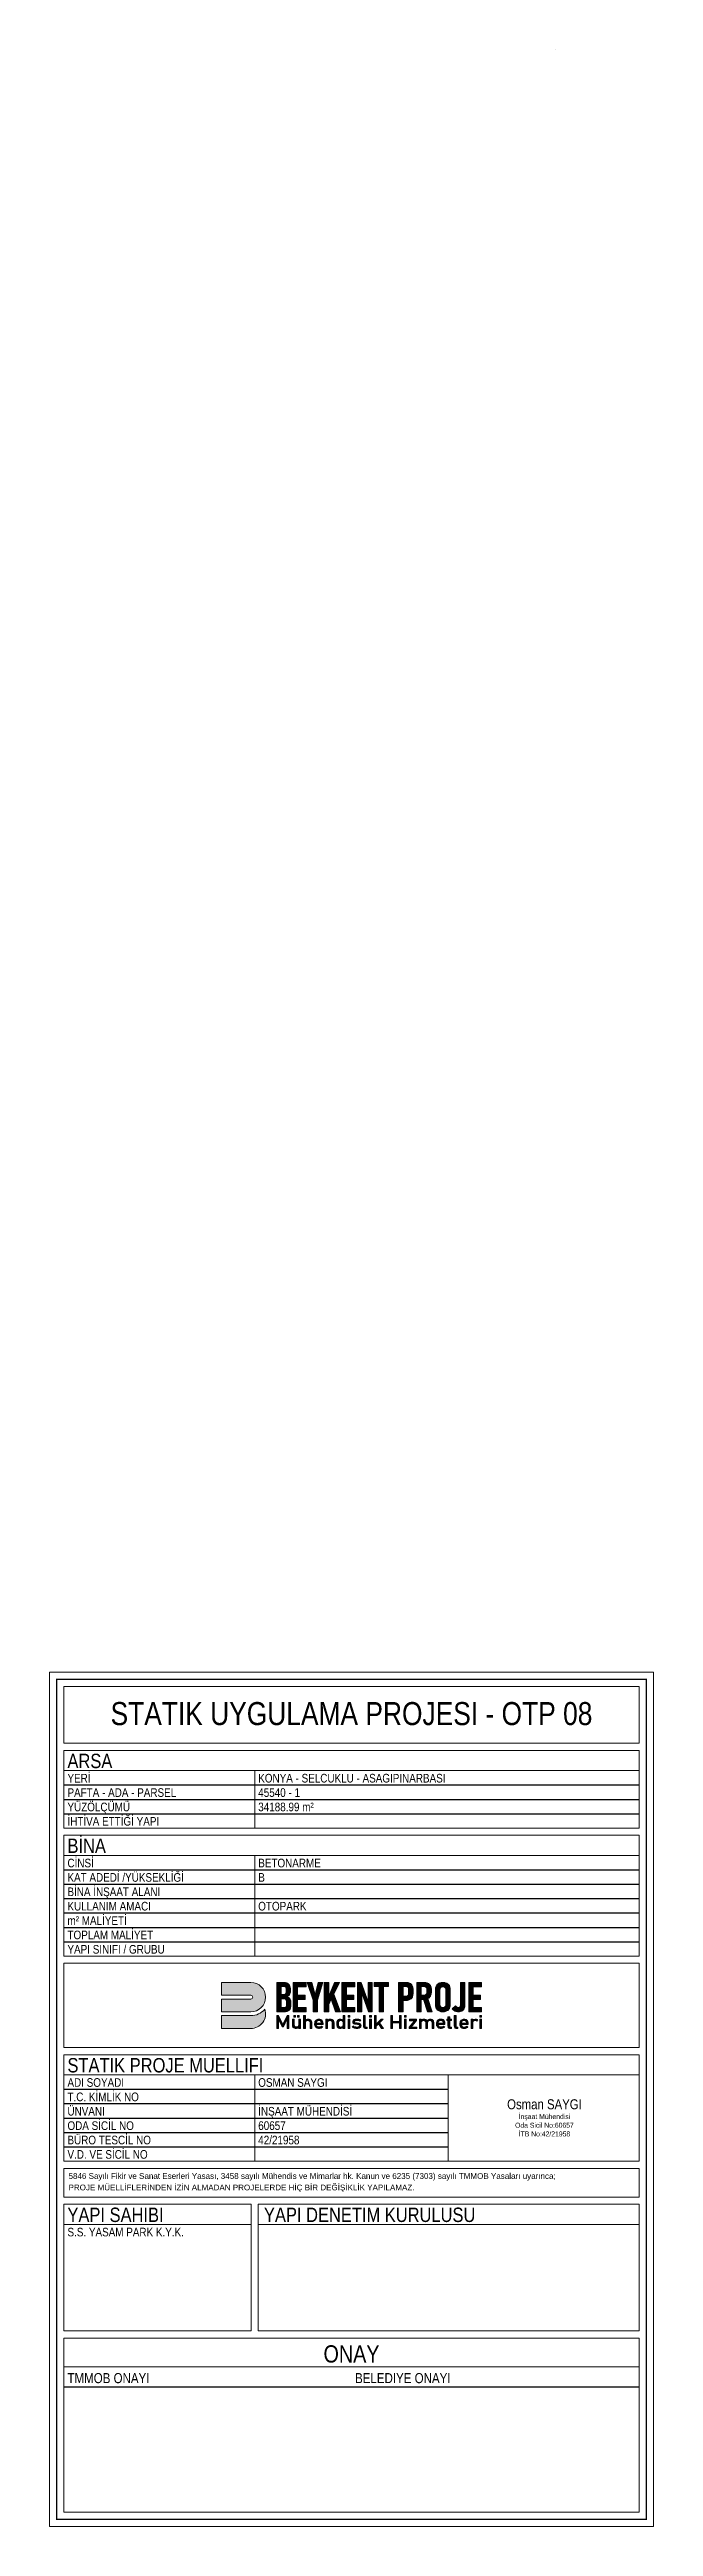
# Model space of a CAD drawing. Header units: millimetres. Extents: x -267 to 94375, y 6431 to 10838.
# Drawn here: x -267 to 783, y 6532 to 10838 of the extents above; entities that cross this region are included whole.
import ezdxf
from ezdxf.enums import TextEntityAlignment as Align

# ---------------------------------------------------------------- set-up
doc = ezdxf.new("R2010")
doc.units = ezdxf.units.MM
doc.header["$LTSCALE"] = 0.0001
for name, color, linetype, lineweight in [('DIM_LAY', 8, 'Continuous', 20), ('PENC2', 1, 'Continuous', 20), ('SHEETSUMMARY-35', 9, 'Continuous', 20), ('SHEETSUMMARY-50', 152, 'Continuous', 20), ('SheetView', 40, 'Continuous', 20), ('SheetViewOut', 231, 'Continuous', 20)]:
    doc.layers.add(name, color=color, linetype=linetype, lineweight=lineweight)
doc.layers.add('SHEETSUMMARY-30', color=82, linetype='Continuous')
doc.layers.add('TEXT-175', color=12, linetype='Continuous')
doc.styles.add('ArialNarrow', font='ARIALN.TTF')
doc.styles.add('stastyle', font='RomanSTA.ttf')
doc.styles.add('YAZI (BEYKENT)', font='')
doc.styles.get('YAZI (BEYKENT)').set_extended_font_data('Bahnschrift Light Condensed')

msp = doc.modelspace()

# ---------------------------------------------------------------- texts
at = {"layer": 'PENC2', "style": 'stastyle'}
msp.add_text('6# TEMEL CIZIMI/50//d:\\projeler\\projeler2025\\oncan_mimarlik\\yasampark\\STATIK_OTP\\YP_OTP_08', height=0.005, dxfattribs=at).set_placement((611.41, 10837.62))
at = {"layer": 'SHEETSUMMARY-35', "style": 'YAZI (BEYKENT)'}
for s, p in [('YERİ', (-236.23, 7825.08)), ('KONYA - SELCUKLU - ASAGIPINARBASI', (95.43, 7825.08)), ('PAFTA - ADA - PARSEL', (-236.23, 7800.08)), ('45540 - 1', (95.43, 7800.08)), ('YÜZÖLÇÜMÜ', (-236.23, 7775.08)), ('İHTİVA ETTİĞİ YAPI', (-236.23, 7750.08)), ('34188.99 m²', (95.43, 7775.08)), ('CİNSİ', (-236.23, 7677.58)), ('KAT ADEDİ /YÜKSEKLİĞİ', (-236.23, 7652.58)), ('BETONARME', (95.43, 7677.58)), ('B', (95.43, 7652.58)), ('BİNA İNŞAAT ALANI', (-236.23, 7627.58)), ('m² MALİYETİ', (-236.23, 7577.58)), ('KULLANIM AMACI', (-236.23, 7602.58)), ('OTOPARK', (95.43, 7602.58)), ('YAPI SINIFI / GRUBU', (-236.23, 7527.58)), ('TOPLAM MALİYET', (-236.23, 7552.58)), ('ADI SOYADI', (-236.23, 7296.08)), ('T.C. KİMLİK NO', (-236.23, 7271.08)), ('OSMAN SAYGI', (95.43, 7296.08)), ('ODA SİCİL NO', (-236.23, 7221.08)), ('ÜNVANI', (-236.23, 7246.08)), ('60657', (95.43, 7221.08)), ('İNŞAAT MÜHENDİSİ', (95.43, 7246.08)), ('BÜRO TESCİL NO', (-236.23, 7196.08)), ('42/21958', (95.43, 7196.08)), ('V.D. VE SİCİL NO', (-236.23, 7171.08)), ('S.S. YASAM PARK K.Y.K.', (-236.23, 7036.08))]:
    msp.add_text(s, height=15, dxfattribs=at).set_placement(p)
for s, height, p in [('Osman SAYGI', 17.28, (593.05, 7257.11)), ('Oda Sicil No:60657', 8.64, (593.05, 7224.98)), ('İnşaat Mühendisi', 8.64, (593.05, 7240.09)), ('İTB No:42/21958', 8.64, (593.05, 7209.87))]:
    msp.add_text(s, height=height, dxfattribs=at).set_placement(p, align=Align.CENTER)
msp.add_text('ONAY', height=30, dxfattribs=at).set_placement((257.59, 6807.81), align=Align.BOTTOM_CENTER)
at = {"layer": 'SHEETSUMMARY-35', "char_height": 10, "attachment_point": 7, "style": 'ArialNarrow'}
for s, insert in [('\\fArial|b0|i0|c1254|p18;5846 Sayılı Fikir ve Sanat Eserleri Yasası, 3458 sayılı Mühendis ve Mimarlar hk. Kanun ve 6235 (7303) sayılı TMMOB Yasaları uyarınca;', (-234.39, 7133)), ('\\fArial|b0|i0|c1254|p18;PROJE MÜELLİFLERİNDEN İZİN ALMADAN PROJELERDE HİÇ BİR DEĞİŞİKLİK YAPILAMAZ.', (-234.39, 7113))]:
    msp.add_mtext(s, dxfattribs=dict(at, insert=insert))
at = {"layer": 'TEXT-175', "style": 'YAZI (BEYKENT)'}
msp.add_text('STATIK UYGULAMA PROJESI - OTP 08', height=40, dxfattribs=at).set_placement((257.59, 7924.9), align=Align.CENTER)
for s, height, p in [('ARSA', 25, (-236.23, 7850.08)), ('BİNA', 25, (-236.23, 7702.58)), ('STATIK PROJE MUELLIFI', 25, (-236.23, 7321.08)), ('YAPI SAHIBI', 25, (-236.23, 7061.08)), ('YAPI DENETIM KURULUSU', 25, (105.43, 7061.08)), ('TMMOB ONAYI', 17.5, (-236.23, 6780.95)), ('BELEDIYE ONAYI', 17.5, (263.77, 6780.95))]:
    msp.add_text(s, height=height, dxfattribs=at).set_placement(p)

# ---------------------------------------------------------------- blocks, each defined once
blk = doc.blocks.new('A$C927a391c')
at = {"true_color": 0x2776bb}
h = blk.add_hatch(color=152, dxfattribs=at)
h.dxf.hatch_style = 1
h.paths.add_polyline_path([(325, -33.2), (273.8, -33.2), (273.8, -55.5), (325, -55.5, -1), (325, -62.1), (273.8, -62.1), (273.8, -84.4), (325, -84.4, 1)])
h = blk.add_hatch(color=152, dxfattribs=at)
h.dxf.hatch_style = 1
h.paths.add_polyline_path([(393.7, -78.3), (394.1, -76.9), (394.4, -75.4), (394.5, -73.8), (394.5, -66.8), (394.3, -65.3), (394, -63.8), (393.5, -62.5), (393, -61.5), (392.1, -60.3), (390.9, -59.4), (389.7, -58.7), (388.3, -58.2), (386.8, -57.8), (388, -57.5), (389.3, -57), (390.6, -56.2), (391.2, -55.7), (392.2, -54.6), (393, -53.3), (393.4, -52.1), (393.7, -50.7), (393.8, -49.1), (393.8, -43.6, 0.414214), (383.4, -33.2), (370, -33.2), (370, -84.4), (383.7, -84.4), (385.3, -84.3), (386.8, -84), (388.2, -83.6), (389.5, -83.1), (390.2, -82.7), (391.4, -81.8), (392.4, -80.8), (393.2, -79.5)])
h.paths.add_polyline_path([(386.4, -75), (385.6, -76.2), (384.2, -76.9), (382.6, -77.1), (377.7, -77.1), (377.7, -61.5), (382.4, -61.5), (383.4, -61.6), (384.7, -62.1), (385.4, -62.6), (386.2, -63.8), (386.6, -64.9), (386.7, -66.5), (386.7, -73.4)], flags=16)
h.paths.add_polyline_path([(382.3, -54.3), (377.7, -54.3), (377.7, -40.5), (382.4, -40.5, -0.414214), (386.2, -44.3), (386.2, -50.4, -0.414214)], flags=16)
h = blk.add_hatch(color=152, dxfattribs=at)
h.dxf.hatch_style = 1
h.paths.add_polyline_path([(398.7, -33.2), (398.7, -84.4), (421, -84.4), (421, -76.9), (406.4, -76.9), (406.4, -62.7), (419.3, -62.7), (419.3, -55.3), (406.4, -55.3), (406.4, -40.7), (421, -40.7), (421, -33.2)])
h = blk.add_hatch(color=152, dxfattribs=at)
h.dxf.hatch_style = 1
h.paths.add_polyline_path([(433.1, -63.9), (433.1, -84.4), (440.8, -84.4), (440.8, -63.9), (450.3, -33.2), (442.3, -33.2), (436.9, -54.8), (431.1, -33.2), (423.2, -33.2)])
h = blk.add_hatch(color=152, dxfattribs=at)
h.dxf.hatch_style = 1
h.paths.add_polyline_path([(452.7, -33.2), (452.7, -84.4), (460.4, -84.4), (460.4, -71.6), (464.8, -62.5), (472.1, -84.4), (480.6, -84.4), (469.1, -53.8), (479, -33.2), (470.5, -33.2), (460.4, -57.4), (460.4, -33.2)])
h = blk.add_hatch(color=152, dxfattribs=at)
h.dxf.hatch_style = 1
h.paths.add_polyline_path([(483.4, -33.2), (483.4, -84.4), (505.7, -84.4), (505.7, -76.9), (491.1, -76.9), (491.1, -62.7), (504, -62.7), (504, -55.3), (491.1, -55.3), (491.1, -40.7), (505.7, -40.7), (505.7, -33.2)])
h = blk.add_hatch(color=152, dxfattribs=at)
h.dxf.hatch_style = 1
h.paths.add_polyline_path([(510.6, -33.2), (510.6, -84.3), (517.8, -84.3), (517.8, -52), (529.7, -84.3), (536.1, -84.3), (536.1, -33.2), (528.9, -33.2), (528.9, -67), (516.9, -33.2)])
h = blk.add_hatch(color=152, dxfattribs=at)
h.dxf.hatch_style = 1
h.paths.add_polyline_path([(539.2, -40.6), (548, -40.6), (548, -84.4), (555.7, -84.4), (555.7, -40.6), (564.4, -40.6), (564.4, -33.2), (539.2, -33.2)])
at = {"true_color": 0x58ba48}
h = blk.add_hatch(color=85, dxfattribs=at)
h.dxf.hatch_style = 1
h.paths.add_polyline_path([(582, -84.4), (589.7, -84.4), (589.7, -64.5), (595.3, -64.5), (595.8, -64.5), (597.4, -64.4), (598.9, -64.1), (600.3, -63.7), (601.6, -63.2), (602.7, -62.6), (603.8, -61.6), (604.8, -60.6), (605.6, -59.3), (605.8, -59), (606.3, -57.7), (606.7, -56.4), (606.9, -54.8), (607, -53.2), (607, -44.8), (607, -44.3), (606.9, -42.7), (606.6, -41.2), (606.2, -39.8), (605.6, -38.6), (605, -37.5), (604, -36.3), (602.9, -35.4), (601.6, -34.6), (601.2, -34.4), (599.9, -33.9), (598.5, -33.5), (596.9, -33.3), (595.3, -33.2), (582, -33.2)])
h.paths.add_polyline_path([(589.7, -57.2), (589.7, -40.6), (595.2, -40.6), (596, -40.7), (597.4, -41.2), (597.9, -41.6), (598.7, -42.8), (599, -43.9), (599.2, -45.5), (599.2, -52.4), (599.1, -53.6), (598.7, -55), (598.4, -55.6), (597.3, -56.6), (596.7, -56.9), (595.2, -57.2)], flags=16)
h = blk.add_hatch(color=85, dxfattribs=at)
h.dxf.hatch_style = 1
h.paths.add_polyline_path([(613.5, -33.2), (613.5, -84.4), (621.1, -84.4), (621.1, -62.7), (625.4, -62.7), (631.9, -84.4), (640.2, -84.4), (632.7, -61.4), (632.8, -61.3), (632.9, -61.3), (634.2, -60.5), (635.4, -59.5), (636.4, -58.5), (637.2, -57.2), (637.5, -56.7), (638.1, -55.4), (638.5, -53.9), (638.7, -52.4), (638.8, -50.8), (638.8, -44.8), (638.8, -44.2), (638.6, -42.6), (638.3, -41.2), (637.9, -39.8), (637.2, -38.4), (636.3, -37.3), (635.3, -36.2), (634.1, -35.3), (632.8, -34.5), (631.8, -34.1), (630.4, -33.7), (629, -33.4), (627.4, -33.3), (625.7, -33.2)])
h.paths.add_polyline_path([(621.1, -55.4), (621.1, -40.6), (626.3, -40.6), (627.4, -40.7), (628.8, -41.1), (629.5, -41.6), (630.4, -42.8), (630.8, -43.8), (630.9, -45.4), (630.9, -50.9), (630.9, -51.9), (630.4, -53.3), (630, -53.9), (628.8, -54.8), (627.8, -55.2), (626.3, -55.4)], flags=16)
h = blk.add_hatch(color=85, dxfattribs=at)
h.dxf.hatch_style = 1
h.paths.add_polyline_path([(646, -45.7), (646, -71.9), (646, -72.9), (646.2, -74.5), (646.5, -76), (646.9, -77.4), (647.5, -78.6), (647.6, -78.8), (648.4, -80.1), (649.4, -81.2), (650.6, -82.1), (651.9, -82.9), (652.9, -83.3), (654.2, -83.8), (655.6, -84.1), (657.2, -84.3), (658.8, -84.4), (660.1, -84.3), (661.7, -84.2), (663.2, -83.9), (664.5, -83.4), (665.8, -82.9), (666, -82.8), (667.3, -82), (668.4, -81), (669.4, -79.9), (670.2, -78.6), (670.6, -77.9), (671.1, -76.5), (671.4, -75.1), (671.7, -73.6), (671.7, -71.9), (671.7, -45.7), (671.7, -44.6), (671.5, -43), (671.2, -41.5), (670.8, -40.2), (670.2, -38.9), (670.1, -38.7), (669.3, -37.5), (668.3, -36.4), (667.1, -35.5), (665.8, -34.7), (664.8, -34.3), (663.5, -33.8), (662, -33.5), (660.5, -33.3), (658.8, -33.2), (657.6, -33.3), (656, -33.4), (654.6, -33.7), (653.2, -34.1), (651.9, -34.7), (651.7, -34.8), (650.4, -35.6), (649.3, -36.5), (648.3, -37.6), (647.5, -38.9), (647.1, -39.7), (646.6, -41), (646.3, -42.5), (646, -44)])
h.paths.add_polyline_path([(653.7, -46.1), (653.9, -44.6), (654.3, -43.2), (654.9, -42.4), (656.1, -41.4), (657.2, -41), (658.8, -40.8), (660.3, -41), (661.6, -41.4), (662.5, -42), (663.4, -43.2), (663.8, -44.5), (664, -46.1), (664, -71.5), (663.8, -73), (663.4, -74.3), (662.8, -75.2), (661.6, -76.1), (660.4, -76.6), (658.8, -76.7), (657.4, -76.6), (656.1, -76.1), (655.2, -75.5), (654.3, -74.3), (653.9, -73.1), (653.7, -71.5)], flags=16)
h = blk.add_hatch(color=85, dxfattribs=at)
h.dxf.hatch_style = 1
h.paths.add_polyline_path([(675.2, -79.1), (676.1, -80.3), (677.2, -81.3), (678.4, -82.2), (679.7, -83), (679.8, -83), (681.1, -83.6), (682.6, -84), (684.1, -84.3), (685.6, -84.4), (686.1, -84.4), (687.8, -84.2), (689.3, -84), (690.6, -83.5), (691.9, -83), (692.9, -82.4), (694.1, -81.4), (695, -80.3), (695.8, -79.1), (696, -78.7), (696.5, -77.4), (696.9, -76), (697.1, -74.5), (697.2, -72.9), (697.2, -33.2), (689.5, -33.2), (689.5, -72.8), (689.2, -74.4), (688.4, -75.7), (687, -76.5), (685.5, -76.7), (684.3, -76.5), (682.9, -76), (681.7, -75.2), (680.7, -74)])
h = blk.add_hatch(color=85, dxfattribs=at)
h.dxf.hatch_style = 1
h.paths.add_polyline_path([(703.8, -33.2), (703.8, -84.4), (726.2, -84.4), (726.2, -76.9), (711.5, -76.9), (711.5, -62.7), (724.4, -62.7), (724.4, -55.3), (711.5, -55.3), (711.5, -40.7), (726.2, -40.7), (726.2, -33.2)])
h = blk.add_hatch(color=85, dxfattribs=at)
h.dxf.hatch_style = 1
h.paths.add_polyline_path([(349.3, -79.9, -0.217429), (325, -91), (273.8, -91), (273.8, -113.2), (325, -113.2, 0.507982)])
h = blk.add_hatch(color=8)
h.dxf.hatch_style = 1
h.paths.add_polyline_path([(373, -91), (370, -91), (370, -113.2), (373, -113.2), (373, -97.1), (379.6, -110.2), (381.7, -110.2), (388.3, -96.8), (388.3, -113.2), (391.3, -113.2), (391.3, -91), (388.3, -91), (380.6, -106.4)])
h = blk.add_hatch(color=8)
h.dxf.hatch_style = 1
h.paths.add_polyline_path([(397.2, -106.8), (397.2, -107.6), (397.4, -108.8), (397.7, -109.8), (398.2, -110.8), (398.8, -111.6), (399, -111.7), (399.8, -112.4), (400.9, -112.9), (402, -113.1), (403.4, -113.2), (404.5, -113.2), (405.7, -112.9), (406.8, -112.5), (407.2, -112.2), (408.1, -111.4), (408.5, -110.8), (408.5, -113.2), (411.5, -113.2), (411.5, -97.2), (408.5, -97.2), (408.5, -107.2), (408.4, -107.9), (408.1, -109), (407.4, -109.8), (406.8, -110.2), (405.7, -110.6), (404.4, -110.7), (403.3, -110.7), (402.2, -110.3), (401.3, -109.7), (400.7, -109), (400.3, -108), (400.2, -106.8), (400.2, -97.2), (397.2, -97.2)])
h = blk.add_hatch(color=8)
h.dxf.hatch_style = 1
h.paths.add_polyline_path([(402.5, -93.7), (402.5, -91), (399.5, -91), (399.5, -93.7)])
h = blk.add_hatch(color=8)
h.dxf.hatch_style = 1
h.paths.add_polyline_path([(409.1, -93.7), (409.1, -91), (406.1, -91), (406.1, -93.7)])
h = blk.add_hatch(color=8)
h.dxf.hatch_style = 1
h.paths.add_polyline_path([(416.8, -113.2), (419.8, -113.2), (419.8, -103.2), (419.8, -102.4), (420.2, -101.4), (420.9, -100.6), (421.4, -100.2), (422.5, -99.8), (423.9, -99.7), (425, -99.7), (426.1, -100.1), (427, -100.7), (427.6, -101.4), (428, -102.4), (428.1, -103.6), (428.1, -113.2), (431.1, -113.2), (431.1, -103.6), (431.1, -102.8), (430.9, -101.6), (430.6, -100.6), (430.1, -99.6), (429.5, -98.8), (429.4, -98.7), (428.6, -98), (427.5, -97.5), (426.4, -97.2), (425, -97.1), (424.1, -97.2), (422.9, -97.4), (421.7, -97.9), (421, -98.3), (420.1, -99.1), (419.8, -99.6), (419.8, -91), (416.8, -91)])
h = blk.add_hatch(color=8)
h.dxf.hatch_style = 1
h.paths.add_polyline_path([(437.5, -99.6), (436.8, -100.6), (436.5, -101.2), (436.2, -102.2), (436, -103.4), (435.9, -104.6), (435.9, -106.4), (435.9, -106.8), (436.1, -108), (436.4, -109), (436.9, -110), (436.9, -110.1), (437.6, -111), (438.5, -111.8), (439.5, -112.4), (440, -112.6), (441.1, -113), (442.4, -113.2), (443.7, -113.2), (444.6, -113.2), (445.9, -113), (447.1, -112.6), (448, -112.2), (449.1, -111.6), (450, -110.9), (448, -109.1), (447.1, -109.8), (446, -110.3), (445, -110.6), (443.6, -110.8), (442, -110.6), (440.9, -110.2), (439.9, -109.4), (439.2, -108.5), (438.8, -107.3), (438.7, -106.4), (450.5, -106.4), (450.5, -105), (450.5, -103.9), (450.3, -102.8), (450, -101.7), (449.7, -100.8), (449.6, -100.6), (449, -99.6), (448.2, -98.7), (447.3, -98.1), (447, -97.9), (446, -97.5), (444.8, -97.2), (443.4, -97.1), (442.9, -97.2), (441.6, -97.3), (440.4, -97.6), (439.4, -98), (439.2, -98.1), (438.3, -98.7)])
h.paths.add_polyline_path([(441, -100.1), (442.1, -99.7), (443.4, -99.6), (444.5, -99.7), (445.6, -100.1), (446.6, -100.8), (447.2, -101.8), (447.5, -102.8), (447.7, -104.2), (438.8, -104.2), (438.8, -103.8), (439, -102.6), (439.4, -101.7), (440, -100.8)], flags=16)
h = blk.add_hatch(color=8)
h.dxf.hatch_style = 1
h.paths.add_polyline_path([(455.3, -97.4), (455.3, -113.2), (458.3, -113.2), (458.3, -103.2), (458.4, -102.4), (458.7, -101.4), (459.4, -100.6), (460, -100.2), (461.1, -99.8), (462.4, -99.7), (463.5, -99.7), (464.6, -100.1), (465.5, -100.7), (466.1, -101.4), (466.5, -102.4), (466.6, -103.6), (466.6, -113.2), (469.6, -113.2), (469.6, -103.6), (469.6, -102.8), (469.5, -101.6), (469.1, -100.6), (468.7, -99.6), (468.1, -98.8), (468, -98.7), (467.1, -98), (466.1, -97.5), (464.9, -97.2), (463.6, -97.1), (462.6, -97.2), (461.4, -97.4), (460.3, -97.9), (459.5, -98.4), (458.6, -99.1), (458.3, -99.6), (458.3, -97.4)])
h = blk.add_hatch(color=8)
h.dxf.hatch_style = 1
h.paths.add_polyline_path([(474.5, -102.4), (474.4, -103.6), (474.4, -106.8), (474.5, -107), (474.5, -108.2), (474.8, -109.3), (475.2, -110.3), (475.6, -110.9), (476.3, -111.8), (477.3, -112.5), (478.1, -112.9), (479.3, -113.1), (480.6, -113.2), (481.7, -113.2), (482.9, -113), (483.9, -112.5), (484.4, -112.3), (485.2, -111.5), (485.6, -110.9), (485.6, -113.2), (488.6, -113.2), (488.6, -91), (485.6, -91), (485.6, -99.4), (485.5, -99.3), (484.7, -98.5), (483.7, -97.8), (482.9, -97.5), (481.7, -97.2), (480.5, -97.1), (479.5, -97.2), (478.3, -97.4), (477.2, -97.9), (476.6, -98.3), (475.8, -99.1), (475.2, -100.1), (475.1, -100.3), (474.7, -101.3)])
h.paths.add_polyline_path([(479.2, -100.1), (480.3, -99.6), (481.6, -99.5), (482.7, -99.6), (483.8, -100), (484.4, -100.4), (485.2, -101.3), (485.5, -102), (485.6, -103.1), (485.6, -107.2), (485.5, -108), (485.1, -109), (484.7, -109.7), (483.8, -110.4), (482.9, -110.7), (481.6, -110.9), (480.6, -110.8), (479.4, -110.4), (478.5, -109.8), (478, -109.1), (477.6, -108), (477.4, -106.8), (477.4, -103.6), (477.6, -102.4), (477.9, -101.4), (478.5, -100.6)], flags=16)
h = blk.add_hatch(color=8)
h.dxf.hatch_style = 1
h.paths.add_polyline_path([(494.2, -93.7), (497.2, -93.7), (497.2, -91), (494.2, -91)])
h = blk.add_hatch(color=8)
h.dxf.hatch_style = 1
h.paths.add_polyline_path([(494.2, -97.4), (494.2, -113.2), (497.2, -113.2), (497.2, -97.4)])
h = blk.add_hatch(color=8)
h.dxf.hatch_style = 1
h.paths.add_polyline_path([(516.6, -108.3), (516.5, -107.4), (516.2, -106.3), (515.7, -105.5), (515.5, -105.3), (514.6, -104.6), (513.5, -104.2), (512.8, -104), (511.6, -103.9), (510.1, -103.7), (510.1, -103.7), (509.9, -103.7), (509.7, -103.7), (508.3, -103.6), (506.9, -103.5), (505.5, -102.9), (505.1, -101.8), (505.4, -100.7), (506.2, -99.9), (506.7, -99.7), (507.8, -99.4), (509.3, -99.3), (510.6, -99.4), (512, -99.7), (513.3, -100.2), (514.5, -100.7), (516.2, -98.8), (515.3, -98.3), (514.2, -97.8), (513, -97.4), (511.8, -97.1), (510.6, -97), (509.3, -96.9), (509.1, -96.9), (507.8, -97), (506.5, -97.2), (505.5, -97.5), (504.9, -97.7), (503.9, -98.3), (503.1, -99.1), (502.8, -99.6), (502.4, -100.7), (502.3, -101.8), (502.3, -102.4), (502.6, -103.5), (503.1, -104.3), (504, -105.1), (505.1, -105.5), (505.5, -105.6), (506.6, -105.8), (508, -106), (508.2, -106), (508.3, -106), (508.6, -106), (509, -106), (510.5, -106.2), (512, -106.4), (513.4, -107), (513.8, -108.4), (513.4, -109.5), (512.5, -110.2), (511.6, -110.6), (510.4, -110.8), (508.7, -110.9), (507.4, -110.7), (506.1, -110.4), (505.4, -110.2), (504.2, -109.6), (503.2, -109), (501.4, -110.9), (502.5, -111.6), (503.6, -112.2), (504.9, -112.7), (506.1, -113), (506.5, -113), (507.7, -113.2), (509, -113.2), (509.5, -113.2), (510.9, -113.2), (512.1, -113), (513.2, -112.7), (513.9, -112.4), (514.9, -111.8), (515.7, -111), (516, -110.5), (516.4, -109.4)])
h = blk.add_hatch(color=8)
h.dxf.hatch_style = 1
h.paths.add_polyline_path([(524, -109.1), (524, -91), (521, -91), (521, -109.1), (521.1, -110.3), (521.5, -111.3), (522.1, -112.2), (522.8, -112.7), (523.9, -113.1), (525.2, -113.3), (527.3, -113.3), (527.3, -110.8), (525.5, -110.8), (524.3, -110.3)])
h = blk.add_hatch(color=8)
h.dxf.hatch_style = 1
h.paths.add_polyline_path([(534.5, -93.7), (534.5, -91), (531.5, -91), (531.5, -93.7)])
h = blk.add_hatch(color=8)
h.dxf.hatch_style = 1
h.paths.add_polyline_path([(534.5, -97.4), (531.5, -97.4), (531.5, -113.2), (534.5, -113.2)])
h = blk.add_hatch(color=8)
h.dxf.hatch_style = 1
h.paths.add_polyline_path([(543, -91), (540, -91), (540, -113.2), (543, -113.2), (543, -109.2), (546.9, -105.3), (552.3, -113.2), (555.7, -113.2), (548.9, -103.4), (554.9, -97.4), (551.3, -97.4), (543, -106.1)])
h = blk.add_hatch(color=8)
h.dxf.hatch_style = 1
h.paths.add_polyline_path([(571.4, -101), (571.4, -91), (568.5, -91), (568.5, -113.2), (571.4, -113.2), (571.4, -103.5), (583.2, -103.5), (583.2, -113.2), (586.1, -113.2), (586.1, -91), (583.2, -91), (583.2, -101)])
h = blk.add_hatch(color=8)
h.dxf.hatch_style = 1
h.paths.add_polyline_path([(595.2, -93.7), (595.2, -91), (592.3, -91), (592.3, -93.7)])
h = blk.add_hatch(color=8)
h.dxf.hatch_style = 1
h.paths.add_polyline_path([(592.3, -113.2), (595.2, -113.2), (595.2, -97.4), (592.3, -97.4)])
h = blk.add_hatch(color=8)
h.dxf.hatch_style = 1
h.paths.add_polyline_path([(609.6, -99.8), (600.3, -111), (600.3, -113.2), (613.6, -113.2), (613.6, -110.8), (604, -110.8), (613.1, -99.5), (613.1, -97.4), (600.6, -97.4), (600.6, -99.8)])
h = blk.add_hatch(color=8)
h.dxf.hatch_style = 1
h.paths.add_polyline_path([(621.2, -99.6), (621.2, -97.4), (618.2, -97.4), (618.2, -113.2), (621.2, -113.2), (621.2, -103.2), (621.3, -102.5), (621.6, -101.4), (622.3, -100.6), (622.8, -100.2), (623.9, -99.8), (625.2, -99.7), (626.1, -99.7), (627.2, -100.1), (628.1, -100.7), (628.6, -101.4), (629, -102.4), (629.2, -103.6), (629.2, -113.2), (632.1, -113.2), (632.1, -103.6), (632.1, -103.5), (632.2, -102.5), (632.6, -101.5), (633.2, -100.7), (633.7, -100.2), (634.7, -99.8), (636, -99.7), (637, -99.7), (638.1, -100.1), (639, -100.7), (639.5, -101.4), (639.9, -102.4), (640.1, -103.6), (640.1, -113.2), (643, -113.2), (643, -103.4), (642.9, -102.2), (642.7, -101.1), (642.3, -100.1), (641.9, -99.4), (641.2, -98.6), (640.3, -97.9), (639.4, -97.5), (638.3, -97.2), (636.9, -97.1), (635.8, -97.2), (634.6, -97.6), (633.6, -98.1), (633.5, -98.2), (632.6, -98.9), (631.9, -99.8), (631.5, -100.3), (631.5, -100.1), (631.1, -99.5), (630.4, -98.6), (629.5, -97.9), (628.8, -97.6), (627.6, -97.2), (626.3, -97.1), (625.4, -97.2), (624.2, -97.4), (623.1, -97.9), (622.4, -98.4), (621.6, -99.1)])
h = blk.add_hatch(color=8)
h.dxf.hatch_style = 1
h.paths.add_polyline_path([(655.4, -96.9), (654.9, -96.9), (653.6, -97.1), (652.4, -97.4), (651.3, -97.8), (651.2, -97.9), (650.2, -98.5), (649.4, -99.4), (648.8, -100.3), (648.4, -101), (648.1, -102), (647.9, -103.1), (647.9, -104.4), (647.9, -106.1), (647.9, -106.8), (648, -108), (648.3, -109), (648.8, -110), (648.9, -110.1), (649.6, -111), (650.4, -111.8), (651.4, -112.4), (652, -112.6), (653.1, -113), (654.3, -113.2), (655.7, -113.2), (656.6, -113.2), (657.8, -113), (659, -112.6), (660, -112.2), (661, -111.6), (662, -110.9), (660, -109.1), (659.1, -109.8), (658, -110.3), (656.9, -110.6), (655.5, -110.8), (654, -110.6), (652.9, -110.2), (651.8, -109.4), (651.2, -108.5), (650.8, -107.4), (650.7, -106.2), (662.4, -106.2), (662.4, -104.8), (662.4, -103.7), (662.2, -102.5), (662, -101.5), (661.6, -100.5), (661.5, -100.4), (660.9, -99.4), (660.1, -98.5), (659.2, -97.8), (659, -97.7), (657.9, -97.3), (656.7, -97)])
h.paths.add_polyline_path([(655.4, -99.4), (656.4, -99.5), (657.6, -99.8), (658.5, -100.6), (659.1, -101.6), (659.5, -102.6), (659.6, -103.9), (650.7, -103.9), (650.7, -103.6), (650.9, -102.4), (651.3, -101.4), (652, -100.5), (652.9, -99.9), (654, -99.5)], flags=16)
h = blk.add_hatch(color=8)
h.dxf.hatch_style = 1
h.paths.add_polyline_path([(665.9, -97.4), (665.9, -99.7), (667.7, -99.7), (667.7, -109.1), (667.8, -110.4), (668.2, -111.4), (668.7, -112.2), (669.4, -112.8), (670.5, -113.2), (671.9, -113.3), (673.9, -113.3), (673.9, -110.8), (672.2, -110.8), (672.1, -110.8), (671, -110.3), (670.7, -109.1), (670.7, -99.7), (673.9, -99.7), (673.9, -97.4), (670.7, -97.4), (670.7, -92.8), (667.7, -92.8), (667.7, -97.4)])
h = blk.add_hatch(color=8)
h.dxf.hatch_style = 1
h.paths.add_polyline_path([(678.7, -91), (678.7, -109.1), (678.9, -110.3), (679.2, -111.3), (679.8, -112.2), (680.5, -112.7), (681.6, -113.1), (682.9, -113.3), (685, -113.3), (685, -110.8), (683.2, -110.8), (682, -110.3), (681.7, -109.1), (681.7, -91)])
h = blk.add_hatch(color=8)
h.dxf.hatch_style = 1
h.paths.add_polyline_path([(688.5, -103.4), (688.4, -104.6), (688.4, -106.4), (688.4, -107.1), (688.6, -108.2), (688.9, -109.3), (689.3, -110.2), (689.4, -110.3), (690.1, -111.3), (690.9, -112), (692, -112.6), (692.5, -112.8), (693.6, -113.2), (694.9, -113.4), (696.2, -113.5), (697.1, -113.4), (698.3, -113.2), (699.5, -112.8), (700.5, -112.4), (701.5, -111.8), (702.5, -111.1), (700.5, -109.4), (699.6, -110), (698.5, -110.5), (697.4, -110.8), (696, -111), (694.5, -110.8), (693.4, -110.4), (692.4, -109.7), (691.7, -108.7), (691.3, -107.6), (691.2, -106.4), (703, -106.4), (703, -105), (702.9, -103.9), (702.8, -102.8), (702.5, -101.7), (702.1, -100.8), (702.1, -100.6), (701.4, -99.6), (700.7, -98.7), (699.7, -98.1), (699.5, -97.9), (698.4, -97.5), (697.2, -97.2), (695.9, -97.1), (695.4, -97.2), (694.1, -97.3), (692.9, -97.6), (691.9, -98), (691.7, -98.1), (690.7, -98.7), (689.9, -99.6), (689.3, -100.6), (689, -101.2), (688.7, -102.2)])
h.paths.add_polyline_path([(693.5, -100.1), (694.6, -99.7), (695.9, -99.6), (697, -99.7), (698.1, -100.1), (699.1, -100.8), (699.7, -101.8), (700, -102.8), (700.2, -104.2), (691.2, -104.2), (691.2, -103.8), (691.4, -102.6), (691.8, -101.7), (692.5, -100.8)], flags=16)
h = blk.add_hatch(color=8)
h.dxf.hatch_style = 1
h.paths.add_polyline_path([(707.8, -97.4), (707.8, -113.2), (710.8, -113.2), (710.8, -103.2), (710.8, -102.5), (711.2, -101.4), (711.9, -100.6), (712.4, -100.2), (713.5, -99.8), (714.9, -99.7), (715.5, -99.7), (716.8, -100), (717.9, -100.7), (719.9, -98.4), (719.3, -98), (718.2, -97.5), (717.2, -97.2), (715.9, -97.1), (715.1, -97.2), (713.9, -97.5), (712.8, -97.9), (712, -98.4), (711.1, -99.2), (710.8, -99.7), (710.8, -97.4)])
h = blk.add_hatch(color=8)
h.dxf.hatch_style = 1
h.paths.add_polyline_path([(723.2, -93.7), (726.2, -93.7), (726.2, -91), (723.2, -91)])
h = blk.add_hatch(color=8)
h.dxf.hatch_style = 1
h.paths.add_polyline_path([(723.2, -97.4), (723.2, -113.2), (726.2, -113.2), (726.2, -97.4)])
at = {"color": 152, "true_color": 0x2776bb}
for p, q in [((273.8, -33.2), (325, -33.2)), ((273.8, -33.2), (273.8, -55.5)), ((273.8, -55.5), (325, -55.5)), ((273.8, -62.1), (273.8, -84.4)), ((273.8, -62.1), (325, -62.1)), ((273.8, -84.4), (325, -84.4))]:
    blk.add_line(p, q, dxfattribs=at)
at = {"color": 85, "true_color": 0x58ba48}
for p, q in [((273.8, -91), (325, -91)), ((273.8, -91), (273.8, -113.2)), ((273.8, -113.2), (325, -113.2))]:
    blk.add_line(p, q, dxfattribs=at)
at = {"color": 152, "true_color": 0x2776bb}
for points in [[(393.2, -79.5), (393.7, -78.3), (394.1, -76.9), (394.4, -75.4), (394.5, -73.8), (394.5, -66.8), (394.3, -65.3), (394, -63.8), (393.5, -62.5), (393, -61.5), (392.1, -60.3), (390.9, -59.4), (389.7, -58.7), (388.3, -58.2), (386.8, -57.8), (388, -57.5), (389.3, -57), (390.6, -56.2), (391.2, -55.7), (392.2, -54.6), (393, -53.3), (393.4, -52.1), (393.7, -50.7), (393.8, -49.1), (393.8, -43.6, 0.414214), (383.4, -33.2), (370, -33.2), (370, -84.4), (383.7, -84.4), (385.3, -84.3), (386.8, -84), (388.2, -83.6), (389.5, -83.1), (390.2, -82.7), (391.4, -81.8), (392.4, -80.8)], [(382.3, -54.3), (377.7, -54.3), (377.7, -40.5), (382.4, -40.5, -0.414214), (386.2, -44.3), (386.2, -50.4, -0.414214)]]:
    blk.add_lwpolyline(points, format="xyb", close=True, dxfattribs=at)
for points in [[(421, -76.9), (406.4, -76.9), (406.4, -62.7), (419.3, -62.7), (419.3, -55.3), (406.4, -55.3), (406.4, -40.7), (421, -40.7), (421, -33.2), (398.7, -33.2), (398.7, -84.4), (421, -84.4)], [(440.8, -63.9), (450.3, -33.2), (442.3, -33.2), (436.9, -54.8), (431.1, -33.2), (423.2, -33.2), (433.1, -63.9), (433.1, -84.4), (440.8, -84.4)], [(464.8, -62.5), (472.1, -84.4), (480.6, -84.4), (469.1, -53.8), (479, -33.2), (470.5, -33.2), (460.4, -57.4), (460.4, -33.2), (452.7, -33.2), (452.7, -84.4), (460.4, -84.4), (460.4, -71.6)], [(504, -55.3), (491.1, -55.3), (491.1, -40.7), (505.7, -40.7), (505.7, -33.2), (483.4, -33.2), (483.4, -84.4), (505.7, -84.4), (505.7, -76.9), (491.1, -76.9), (491.1, -62.7), (504, -62.7)], [(516.9, -33.2), (510.6, -33.2), (510.6, -84.3), (517.8, -84.3), (517.8, -52), (529.7, -84.3), (536.1, -84.3), (536.1, -33.2), (528.9, -33.2), (528.9, -67)], [(555.7, -40.6), (564.4, -40.6), (564.4, -33.2), (539.2, -33.2), (539.2, -40.6), (548, -40.6), (548, -84.4), (555.7, -84.4)], [(385.5, -76.3), (384.2, -76.9), (382.6, -77.1), (377.7, -77.1), (377.7, -61.5), (382.4, -61.5), (383.4, -61.6), (384.7, -62.1), (385.4, -62.6), (386.2, -63.8), (386.6, -64.9), (386.7, -66.5), (386.7, -73.4), (386.4, -75), (385.7, -76.1)]]:
    blk.add_lwpolyline(points, close=True, dxfattribs=at)
at = {"color": 85, "true_color": 0x58ba48}
for points in [[(606.9, -54.8), (607, -53.2), (607, -44.8), (607, -44.3), (606.9, -42.7), (606.6, -41.2), (606.2, -39.8), (605.6, -38.6), (605, -37.5), (604, -36.3), (602.9, -35.4), (601.6, -34.6), (601.2, -34.4), (599.9, -33.9), (598.5, -33.5), (596.9, -33.3), (595.3, -33.2), (582, -33.2), (582, -84.4), (589.7, -84.4), (589.7, -64.5), (595.3, -64.5), (595.8, -64.5), (597.4, -64.4), (598.9, -64.1), (600.3, -63.7), (601.6, -63.2), (602.7, -62.6), (603.8, -61.6), (604.8, -60.6), (605.6, -59.3), (605.8, -59), (606.3, -57.7), (606.7, -56.4)], [(598.7, -55), (598.4, -55.6), (597.3, -56.6), (596.7, -56.9), (595.2, -57.2), (589.7, -57.2), (589.7, -40.6), (595.2, -40.6), (596, -40.7), (597.4, -41.2), (597.9, -41.6), (598.7, -42.8), (599, -43.9), (599.2, -45.5), (599.2, -52.4), (599.1, -53.6)], [(636.4, -58.5), (637.2, -57.2), (637.5, -56.7), (638.1, -55.4), (638.5, -53.9), (638.7, -52.4), (638.8, -50.8), (638.8, -44.8), (638.8, -44.2), (638.6, -42.6), (638.3, -41.2), (637.9, -39.8), (637.2, -38.4), (636.3, -37.3), (635.3, -36.2), (634.1, -35.3), (632.8, -34.5), (631.8, -34.1), (630.4, -33.7), (629, -33.4), (627.4, -33.3), (625.7, -33.2), (613.5, -33.2), (613.5, -84.4), (621.1, -84.4), (621.1, -62.7), (625.4, -62.7), (631.9, -84.4), (640.2, -84.4), (632.7, -61.4), (632.8, -61.3), (632.9, -61.3), (634.2, -60.5), (635.4, -59.5)], [(621.1, -55.4), (621.1, -40.6), (626.3, -40.6), (627.4, -40.7), (628.8, -41.1), (629.5, -41.6), (630.4, -42.8), (630.8, -43.8), (630.9, -45.4), (630.9, -50.9), (630.9, -51.9), (630.4, -53.3), (630, -53.9), (628.8, -54.8), (627.8, -55.2), (626.3, -55.4)], [(671.7, -45.7), (671.7, -44.6), (671.5, -43), (671.2, -41.5), (670.8, -40.2), (670.2, -38.9), (670.1, -38.7), (669.3, -37.5), (668.3, -36.4), (667.1, -35.5), (665.8, -34.7), (664.8, -34.3), (663.5, -33.8), (662, -33.5), (660.5, -33.3), (658.8, -33.2), (657.6, -33.3), (656, -33.4), (654.6, -33.7), (653.2, -34.1), (651.9, -34.7), (651.7, -34.8), (650.4, -35.6), (649.3, -36.5), (648.3, -37.6), (647.5, -38.9), (647.1, -39.7), (646.6, -41), (646.3, -42.5), (646, -44), (646, -45.7), (646, -71.9), (646, -72.9), (646.2, -74.5), (646.5, -76), (646.9, -77.4), (647.5, -78.6), (647.6, -78.8), (648.4, -80.1), (649.4, -81.2), (650.6, -82.1), (651.9, -82.9), (652.9, -83.3), (654.2, -83.8), (655.6, -84.1), (657.2, -84.3), (658.8, -84.4), (660.1, -84.3), (661.7, -84.2), (663.2, -83.9), (664.5, -83.4), (665.8, -82.9), (666, -82.8), (667.3, -82), (668.4, -81), (669.4, -79.9), (670.2, -78.6), (670.6, -77.9), (671.1, -76.5), (671.4, -75.1), (671.7, -73.6), (671.7, -71.9)], [(653.7, -46.1), (653.9, -44.6), (654.3, -43.2), (654.9, -42.4), (656.1, -41.4), (657.2, -41), (658.8, -40.8), (660.3, -41), (661.6, -41.4), (662.5, -42), (663.4, -43.2), (663.8, -44.5), (664, -46.1), (664, -71.5), (663.8, -73), (663.4, -74.3), (662.8, -75.2), (661.6, -76.1), (660.4, -76.6), (658.8, -76.7), (657.4, -76.6), (656.1, -76.1), (655.2, -75.5), (654.3, -74.3), (653.9, -73.1), (653.7, -71.5)], [(697.2, -33.2), (689.5, -33.2), (689.5, -72.2), (689.5, -72.9), (689.2, -74.4), (688.4, -75.5), (688.2, -75.8), (687, -76.5), (685.5, -76.7), (684.3, -76.5), (682.9, -76), (681.7, -75.2), (680.7, -74), (675.2, -79.1), (676.1, -80.3), (677.2, -81.3), (678.4, -82.2), (679.7, -83), (679.8, -83), (681.1, -83.6), (682.6, -84), (684.1, -84.3), (685.6, -84.4), (686.1, -84.4), (687.8, -84.2), (689.3, -84), (690.6, -83.5), (691.9, -83), (692.9, -82.4), (694.1, -81.4), (695, -80.3), (695.8, -79.1), (696, -78.7), (696.5, -77.4), (696.9, -76), (697.1, -74.5), (697.2, -72.9)], [(724.4, -55.3), (711.5, -55.3), (711.5, -40.7), (726.2, -40.7), (726.2, -33.2), (703.8, -33.2), (703.8, -84.4), (726.2, -84.4), (726.2, -76.9), (711.5, -76.9), (711.5, -62.7), (724.4, -62.7)]]:
    blk.add_lwpolyline(points, close=True, dxfattribs=at)
at = {"color": 8}
for points in [[(391.3, -91), (388.3, -91), (380.6, -106.4), (373, -91), (370, -91), (370, -113.2), (373, -113.2), (373, -97.1), (379.6, -110.2), (381.7, -110.2), (388.3, -96.8), (388.3, -113.2), (391.3, -113.2)], [(400.2, -97.2), (397.2, -97.2), (397.2, -106.8), (397.2, -107.6), (397.4, -108.8), (397.7, -109.8), (398.2, -110.8), (398.8, -111.6), (399, -111.7), (399.8, -112.4), (400.9, -112.9), (402, -113.1), (403.4, -113.2), (404.5, -113.2), (405.7, -112.9), (406.8, -112.5), (407.2, -112.2), (408.1, -111.4), (408.5, -110.8), (408.5, -113.2), (411.5, -113.2), (411.5, -97.2), (408.5, -97.2), (408.5, -107.2), (408.4, -107.9), (408.1, -109), (407.4, -109.8), (406.8, -110.2), (405.7, -110.6), (404.4, -110.7), (403.3, -110.7), (402.2, -110.3), (401.3, -109.7), (400.7, -109), (400.3, -108), (400.2, -106.8)], [(402.5, -91), (399.5, -91), (399.5, -93.7), (402.5, -93.7)], [(409.1, -91), (406.1, -91), (406.1, -93.7), (409.1, -93.7)], [(420.9, -100.6), (421.4, -100.2), (422.5, -99.8), (423.9, -99.7), (425, -99.7), (426.1, -100.1), (427, -100.7), (427.6, -101.4), (428, -102.4), (428.1, -103.6), (428.1, -113.2), (431.1, -113.2), (431.1, -103.6), (431.1, -102.8), (430.9, -101.6), (430.6, -100.6), (430.1, -99.6), (429.5, -98.8), (429.4, -98.7), (428.6, -98), (427.5, -97.5), (426.4, -97.2), (425, -97.1), (424.1, -97.2), (422.9, -97.4), (421.7, -97.9), (421, -98.3), (420.1, -99.1), (419.8, -99.6), (419.8, -91), (416.8, -91), (416.8, -113.2), (419.8, -113.2), (419.8, -103.2), (419.8, -102.4), (420.2, -101.4)], [(448.2, -98.7), (447.3, -98.1), (447, -97.9), (446, -97.5), (444.8, -97.2), (443.4, -97.1), (442.9, -97.2), (441.6, -97.3), (440.4, -97.6), (439.4, -98), (439.2, -98.1), (438.3, -98.7), (437.5, -99.6), (436.8, -100.6), (436.5, -101.2), (436.2, -102.2), (436, -103.4), (435.9, -104.6), (435.9, -106.4), (435.9, -106.8), (436.1, -108), (436.4, -109), (436.9, -110), (436.9, -110.1), (437.6, -111), (438.5, -111.8), (439.5, -112.4), (440, -112.6), (441.1, -113), (442.4, -113.2), (443.7, -113.2), (444.6, -113.2), (445.9, -113), (447.1, -112.6), (448, -112.2), (449.1, -111.6), (450, -110.9), (448, -109.1), (447.1, -109.8), (446, -110.3), (445, -110.6), (443.7, -110.7), (443.3, -110.7), (442, -110.6), (440.9, -110.2), (440.1, -109.6), (439.8, -109.3), (439.2, -108.5), (438.8, -107.3), (438.7, -106.4), (450.5, -106.4), (450.5, -105), (450.5, -103.9), (450.3, -102.8), (450, -101.7), (449.7, -100.8), (449.6, -100.6), (449, -99.6)], [(441, -100.1), (442.1, -99.7), (443.4, -99.6), (444.5, -99.7), (445.6, -100.1), (446.5, -100.8), (446.6, -100.9), (447.2, -101.8), (447.5, -102.8), (447.7, -104.2), (438.8, -104.2), (438.8, -103.8), (439, -102.6), (439.4, -101.7), (440, -100.8), (440.1, -100.7)], [(459.4, -100.6), (460, -100.2), (461.1, -99.8), (462.4, -99.7), (463.5, -99.7), (464.6, -100.1), (465.5, -100.7), (466.1, -101.4), (466.5, -102.4), (466.6, -103.6), (466.6, -113.2), (469.6, -113.2), (469.6, -103.6), (469.6, -102.8), (469.5, -101.6), (469.1, -100.6), (468.7, -99.6), (468.1, -98.8), (468, -98.7), (467.1, -98), (466.1, -97.5), (464.9, -97.2), (463.6, -97.1), (462.6, -97.2), (461.4, -97.4), (460.3, -97.9), (459.5, -98.4), (458.6, -99.1), (458.3, -99.6), (458.3, -97.4), (455.3, -97.4), (455.3, -113.2), (458.3, -113.2), (458.3, -103.2), (458.4, -102.4), (458.7, -101.4)], [(484.7, -98.5), (483.7, -97.8), (482.9, -97.5), (481.7, -97.2), (480.5, -97.1), (479.5, -97.2), (478.3, -97.4), (477.2, -97.9), (476.6, -98.3), (475.8, -99.1), (475.2, -100.1), (475.1, -100.3), (474.7, -101.3), (474.5, -102.4), (474.4, -103.6), (474.4, -106.8), (474.5, -107), (474.5, -108.2), (474.8, -109.3), (475.2, -110.3), (475.6, -110.9), (476.3, -111.8), (477.3, -112.5), (478.1, -112.9), (479.3, -113.1), (480.6, -113.2), (481.7, -113.2), (482.9, -113), (483.9, -112.5), (484.4, -112.3), (485.2, -111.5), (485.6, -110.9), (485.6, -113.2), (488.6, -113.2), (488.6, -91), (485.6, -91), (485.6, -99.4), (485.5, -99.3)], [(479.2, -100.1), (480.3, -99.6), (481.6, -99.5), (482.7, -99.6), (483.8, -100), (484.4, -100.4), (485.2, -101.3), (485.5, -102), (485.6, -103.1), (485.6, -107.2), (485.5, -108), (485.1, -109), (484.7, -109.7), (483.8, -110.4), (482.9, -110.7), (481.6, -110.9), (480.6, -110.8), (479.4, -110.4), (478.5, -109.8), (478, -109.1), (477.6, -108), (477.4, -106.8), (477.4, -103.6), (477.6, -102.4), (477.9, -101.4), (478.5, -100.6)], [(497.2, -91), (494.2, -91), (494.2, -93.7), (497.2, -93.7)], [(497.2, -97.4), (494.2, -97.4), (494.2, -113.2), (497.2, -113.2)], [(515.3, -98.3), (514.2, -97.8), (513, -97.4), (511.8, -97.1), (510.6, -97), (509.3, -96.9), (509.1, -96.9), (507.8, -97), (506.5, -97.2), (505.5, -97.5), (504.9, -97.7), (503.9, -98.3), (503.1, -99.1), (502.8, -99.6), (502.4, -100.7), (502.3, -101.8), (502.3, -102.4), (502.6, -103.5), (503.1, -104.3), (504, -105.1), (505.1, -105.5), (505.5, -105.6), (506.6, -105.8), (508, -106), (508.2, -106), (508.3, -106), (508.6, -106), (509, -106), (509.1, -106), (510.5, -106.2), (511.6, -106.3), (512.1, -106.4), (513.1, -106.9), (513.4, -107.2), (513.7, -108.3), (513.7, -108.5), (513.4, -109.5), (512.5, -110.2), (511.6, -110.6), (510.4, -110.8), (509, -110.9), (508.6, -110.9), (507.4, -110.7), (506.1, -110.4), (505.4, -110.2), (504.2, -109.6), (503.2, -109), (501.4, -110.9), (502.5, -111.6), (503.6, -112.2), (503.7, -112.3), (504.9, -112.7), (506.1, -113), (506.5, -113), (507.7, -113.2), (509, -113.2), (509.5, -113.2), (510.9, -113.2), (512.1, -113), (513.2, -112.7), (513.9, -112.4), (514.9, -111.8), (515.7, -111), (516, -110.5), (516.4, -109.4), (516.6, -108.3), (516.5, -107.4), (516.2, -106.3), (515.7, -105.5), (515.5, -105.3), (514.6, -104.6), (513.5, -104.2), (512.8, -104), (511.6, -103.9), (510.1, -103.7), (510.1, -103.7), (509.9, -103.7), (509.7, -103.7), (508.3, -103.6), (507.2, -103.5), (506.8, -103.4), (505.7, -103), (505.5, -102.8), (505.1, -101.8), (505.4, -100.7), (506.2, -99.9), (506.7, -99.7), (507.8, -99.4), (509.3, -99.3), (510.6, -99.4), (511.8, -99.6), (512.2, -99.7), (513.3, -100.2), (514.5, -100.7), (516.2, -98.8)], [(524, -91), (521, -91), (521, -109.1), (521.1, -110.3), (521.5, -111.3), (522.1, -112.2), (522.8, -112.7), (523.9, -113.1), (525.2, -113.3), (527.3, -113.3), (527.3, -110.8), (525.5, -110.8), (524.4, -110.3), (524.3, -110.2), (524, -109.1)], [(534.5, -91), (531.5, -91), (531.5, -93.7), (534.5, -93.7)], [(534.5, -97.4), (531.5, -97.4), (531.5, -113.2), (534.5, -113.2)], [(543, -91), (540, -91), (540, -113.2), (543, -113.2), (543, -109.2), (546.9, -105.3), (552.3, -113.2), (555.7, -113.2), (548.9, -103.4), (554.9, -97.4), (551.3, -97.4), (543, -106.1)], [(586.1, -91), (583.2, -91), (583.2, -101), (571.4, -101), (571.4, -91), (568.5, -91), (568.5, -113.2), (571.4, -113.2), (571.4, -103.5), (583.2, -103.5), (583.2, -113.2), (586.1, -113.2)], [(595.2, -91), (592.3, -91), (592.3, -93.7), (595.2, -93.7)], [(595.2, -97.4), (592.3, -97.4), (592.3, -113.2), (595.2, -113.2)], [(613.1, -97.4), (600.6, -97.4), (600.6, -99.8), (609.6, -99.8), (600.3, -111), (600.3, -113.2), (613.6, -113.2), (613.6, -110.8), (604, -110.8), (613.1, -99.5)], [(622.3, -100.6), (622.8, -100.2), (623.9, -99.8), (625.2, -99.7), (626.1, -99.7), (627.2, -100.1), (628.1, -100.7), (628.6, -101.4), (629, -102.4), (629.2, -103.6), (629.2, -113.2), (632.1, -113.2), (632.1, -103.6), (632.1, -103.5), (632.2, -102.5), (632.6, -101.5), (633.2, -100.7), (633.7, -100.2), (634.7, -99.8), (636, -99.7), (637, -99.7), (638.1, -100.1), (639, -100.7), (639.5, -101.4), (639.9, -102.4), (640.1, -103.6), (640.1, -113.2), (643, -113.2), (643, -103.6), (643, -103.4), (642.9, -102.2), (642.7, -101.1), (642.3, -100.1), (641.9, -99.4), (641.2, -98.6), (640.3, -97.9), (639.4, -97.5), (638.3, -97.2), (636.9, -97.1), (635.8, -97.2), (634.6, -97.6), (633.6, -98.1), (633.5, -98.2), (632.6, -98.9), (631.9, -99.8), (631.5, -100.3), (631.5, -100.1), (631.1, -99.5), (630.4, -98.6), (629.5, -97.9), (628.8, -97.6), (627.6, -97.2), (626.3, -97.1), (625.4, -97.2), (624.2, -97.4), (623.1, -97.9), (622.4, -98.4), (621.6, -99.1), (621.2, -99.6), (621.2, -97.4), (618.2, -97.4), (618.2, -113.2), (621.2, -113.2), (621.2, -103.2), (621.3, -102.5), (621.6, -101.4)], [(650.7, -106.2), (662.4, -106.2), (662.4, -104.8), (662.4, -103.7), (662.2, -102.5), (662, -101.5), (661.6, -100.5), (661.5, -100.4), (660.9, -99.4), (660.1, -98.5), (659.2, -97.8), (659, -97.7), (657.9, -97.3), (656.7, -97), (655.4, -96.9), (654.9, -96.9), (653.6, -97.1), (652.4, -97.4), (651.3, -97.8), (651.2, -97.9), (650.2, -98.5), (649.4, -99.4), (648.8, -100.3), (648.4, -101), (648.1, -102), (647.9, -103.1), (647.9, -104.4), (647.9, -106.1), (647.9, -106.8), (648, -108), (648.3, -109), (648.8, -110), (648.9, -110.1), (649.6, -111), (650.4, -111.8), (651.4, -112.4), (652, -112.6), (653.1, -113), (654.3, -113.2), (655.7, -113.2), (656.6, -113.2), (657.8, -113), (659, -112.6), (660, -112.2), (661, -111.6), (662, -110.9), (660, -109.1), (659.1, -109.8), (658, -110.3), (656.9, -110.6), (655.7, -110.7), (655.3, -110.7), (654, -110.6), (652.9, -110.2), (652, -109.6), (651.7, -109.3), (651.2, -108.5), (650.8, -107.4)], [(650.7, -103.9), (650.7, -103.6), (650.9, -102.4), (651.3, -101.4), (651.9, -100.6), (652, -100.5), (652.9, -99.9), (654, -99.5), (655.4, -99.4), (656.4, -99.5), (657.6, -99.8), (658.4, -100.5), (658.6, -100.7), (659.1, -101.6), (659.5, -102.6), (659.6, -103.9)], [(670.7, -99.7), (673.9, -99.7), (673.9, -97.4), (670.7, -97.4), (670.7, -92.8), (667.7, -92.8), (667.7, -97.4), (665.9, -97.4), (665.9, -99.7), (667.7, -99.7), (667.7, -109.1), (667.8, -110.4), (668.2, -111.4), (668.7, -112.2), (669.4, -112.8), (670.5, -113.2), (671.9, -113.3), (673.9, -113.3), (673.9, -110.8), (672.2, -110.8), (672.1, -110.8), (671.1, -110.4), (671, -110.2), (670.7, -109.1)], [(681.7, -91), (678.7, -91), (678.7, -109.1), (678.9, -110.3), (679.2, -111.3), (679.8, -112.2), (680.5, -112.7), (681.6, -113.1), (682.9, -113.3), (685, -113.3), (685, -110.8), (683.2, -110.8), (682.1, -110.3), (682, -110.2), (681.7, -109.1)], [(702.5, -111.1), (700.5, -109.4), (699.6, -110), (698.5, -110.5), (697.4, -110.8), (696.2, -111), (695.8, -111), (694.5, -110.8), (693.4, -110.4), (692.5, -109.8), (692.3, -109.5), (691.7, -108.7), (691.3, -107.6), (691.2, -106.4), (703, -106.4), (703, -105), (702.9, -103.9), (702.8, -102.8), (702.5, -101.7), (702.1, -100.8), (702.1, -100.6), (701.4, -99.6), (700.7, -98.7), (699.7, -98.1), (699.5, -97.9), (698.4, -97.5), (697.2, -97.2), (695.9, -97.1), (695.4, -97.2), (694.1, -97.3), (692.9, -97.6), (691.9, -98), (691.7, -98.1), (690.7, -98.7), (689.9, -99.6), (689.3, -100.6), (689, -101.2), (688.7, -102.2), (688.5, -103.4), (688.4, -104.6), (688.4, -106.4), (688.4, -107.1), (688.6, -108.2), (688.9, -109.3), (689.3, -110.2), (689.4, -110.3), (690.1, -111.3), (690.9, -112), (692, -112.6), (692.5, -112.8), (693.6, -113.2), (694.9, -113.4), (696.2, -113.5), (697.1, -113.4), (698.3, -113.2), (699.5, -112.8), (700.5, -112.4), (701.5, -111.8)], [(691.2, -104.2), (691.2, -103.8), (691.4, -102.6), (691.8, -101.7), (692.5, -100.8), (692.6, -100.7), (693.5, -100.1), (694.6, -99.7), (695.9, -99.6), (697, -99.7), (698.1, -100.1), (699, -100.8), (699.1, -100.9), (699.7, -101.8), (700, -102.8), (700.1, -104.1), (700.1, -104.2)], [(710.8, -103.2), (710.8, -102.5), (711.2, -101.4), (711.9, -100.6), (712.4, -100.2), (713.5, -99.8), (714.9, -99.7), (715.5, -99.7), (716.7, -99.9), (717, -100), (717.9, -100.7), (719.9, -98.4), (719.3, -98), (718.2, -97.5), (717.2, -97.2), (715.9, -97.1), (715.1, -97.2), (713.9, -97.5), (712.8, -97.9), (712, -98.4), (711.1, -99.2), (710.8, -99.7), (710.8, -97.4), (707.8, -97.4), (707.8, -113.2), (710.8, -113.2)], [(726.2, -91), (723.2, -91), (723.2, -93.7), (726.2, -93.7)], [(726.2, -97.4), (723.2, -97.4), (723.2, -113.2), (726.2, -113.2)]]:
    blk.add_lwpolyline(points, close=True, dxfattribs=at)
at = {"color": 152, "true_color": 0x2776bb}
for radius in [25.6, 3.33]:
    blk.add_arc((325, -58.8), radius, 270, 90, dxfattribs=at)
at = {"color": 85, "true_color": 0x58ba48}
for centre, radius, end in [((325, -58.8), 32.2, 319.0673), ((325, -87.7), 25.6, 17.7189)]:
    blk.add_arc(centre, radius, 270, end, dxfattribs=at)

# ---------------------------------------------------------------- linework, layer by layer
at = {"layer": 'SHEETSUMMARY-30'}
for p, q in [((-242.41, 7820.8), (757.59, 7820.8)), ((-242.41, 7795.8), (757.59, 7795.8)), ((-242.41, 7770.8), (757.59, 7770.8)), ((-242.41, 7673.3), (757.59, 7673.3)), ((-242.41, 7648.3), (757.59, 7648.3)), ((-242.41, 7623.3), (757.59, 7623.3)), ((-242.41, 7598.3), (757.59, 7598.3)), ((-242.41, 7573.3), (757.59, 7573.3)), ((-242.41, 7548.3), (757.59, 7548.3)), ((-242.41, 7291.81), (425.92, 7291.81)), ((-242.41, 7266.81), (425.92, 7266.81)), ((-242.41, 7241.81), (425.92, 7241.81)), ((-242.41, 7216.81), (425.92, 7216.81)), ((-242.41, 7191.81), (425.92, 7191.81)), ((-242.41, 6774.31), (757.59, 6774.31))]:
    msp.add_line(p, q, dxfattribs=at)
at = {"layer": 'SHEETSUMMARY-50', "const_width": 2, "flags": 128}
msp.add_lwpolyline([(-254.91, 8004.31), (770.09, 8004.31), (770.09, 6544.31), (-254.91, 6544.31)], close=True, dxfattribs=at)
at = {"layer": 'SheetView'}
for p, q in [((-242.41, 7845.8), (757.59, 7845.8)), ((89.25, 7745.8), (89.25, 7845.8)), ((-242.41, 7698.3), (757.59, 7698.3)), ((89.25, 7523.3), (89.25, 7698.3)), ((-242.41, 7316.81), (757.59, 7316.81)), ((89.25, 7166.81), (89.25, 7316.81)), ((425.92, 7166.81), (425.92, 7316.81)), ((-242.41, 7056.81), (83, 7056.81)), ((95.5, 7056.81), (757.59, 7056.81)), ((-242.41, 6809.31), (757.59, 6809.31))]:
    msp.add_line(p, q, dxfattribs=at)
for points in [[(-242.41, 7991.81), (757.59, 7991.81), (757.59, 7893.3), (-242.41, 7893.3)], [(-242.41, 7880.8), (757.59, 7880.8), (757.59, 7745.8), (-242.41, 7745.8)], [(-242.41, 7733.3), (757.59, 7733.3), (757.59, 7523.3), (-242.41, 7523.3)], [(-242.41, 7510.8), (757.59, 7510.8), (757.59, 7364.31), (-242.41, 7364.31)], [(-242.41, 7351.81), (757.59, 7351.81), (757.59, 7166.81), (-242.41, 7166.81)], [(-242.41, 7154.31), (757.59, 7154.31), (757.59, 7104.31), (-242.41, 7104.31)], [(-242.41, 7091.81), (83, 7091.81), (83, 6871.81), (-242.41, 6871.81)], [(95.5, 7091.81), (757.59, 7091.81), (757.59, 6871.81), (95.5, 6871.81)], [(-242.41, 6859.31), (757.59, 6859.31), (757.59, 6556.81), (-242.41, 6556.81)]]:
    msp.add_lwpolyline(points, close=True, dxfattribs=at)
at = {"layer": 'SheetViewOut'}
msp.add_lwpolyline([(-267.41, 8016.81), (782.59, 8016.81), (782.59, 6531.81), (-267.41, 6531.81)], close=True, dxfattribs=at)

# ---------------------------------------------------------------- block references
at = {"layer": 'DIM_LAY'}
msp.add_blockref('A$C927a391c', (-242.41, 7510.8), dxfattribs=at)

msp.set_redraw_order([(e.dxf.handle, doc.entitydb.next_handle()) for e in msp.query("TEXT MTEXT ATTDEF DIMENSION ARC_DIMENSION")])  # texts and dimensions are drawn at this point

doc.saveas('drawing.dxf')
